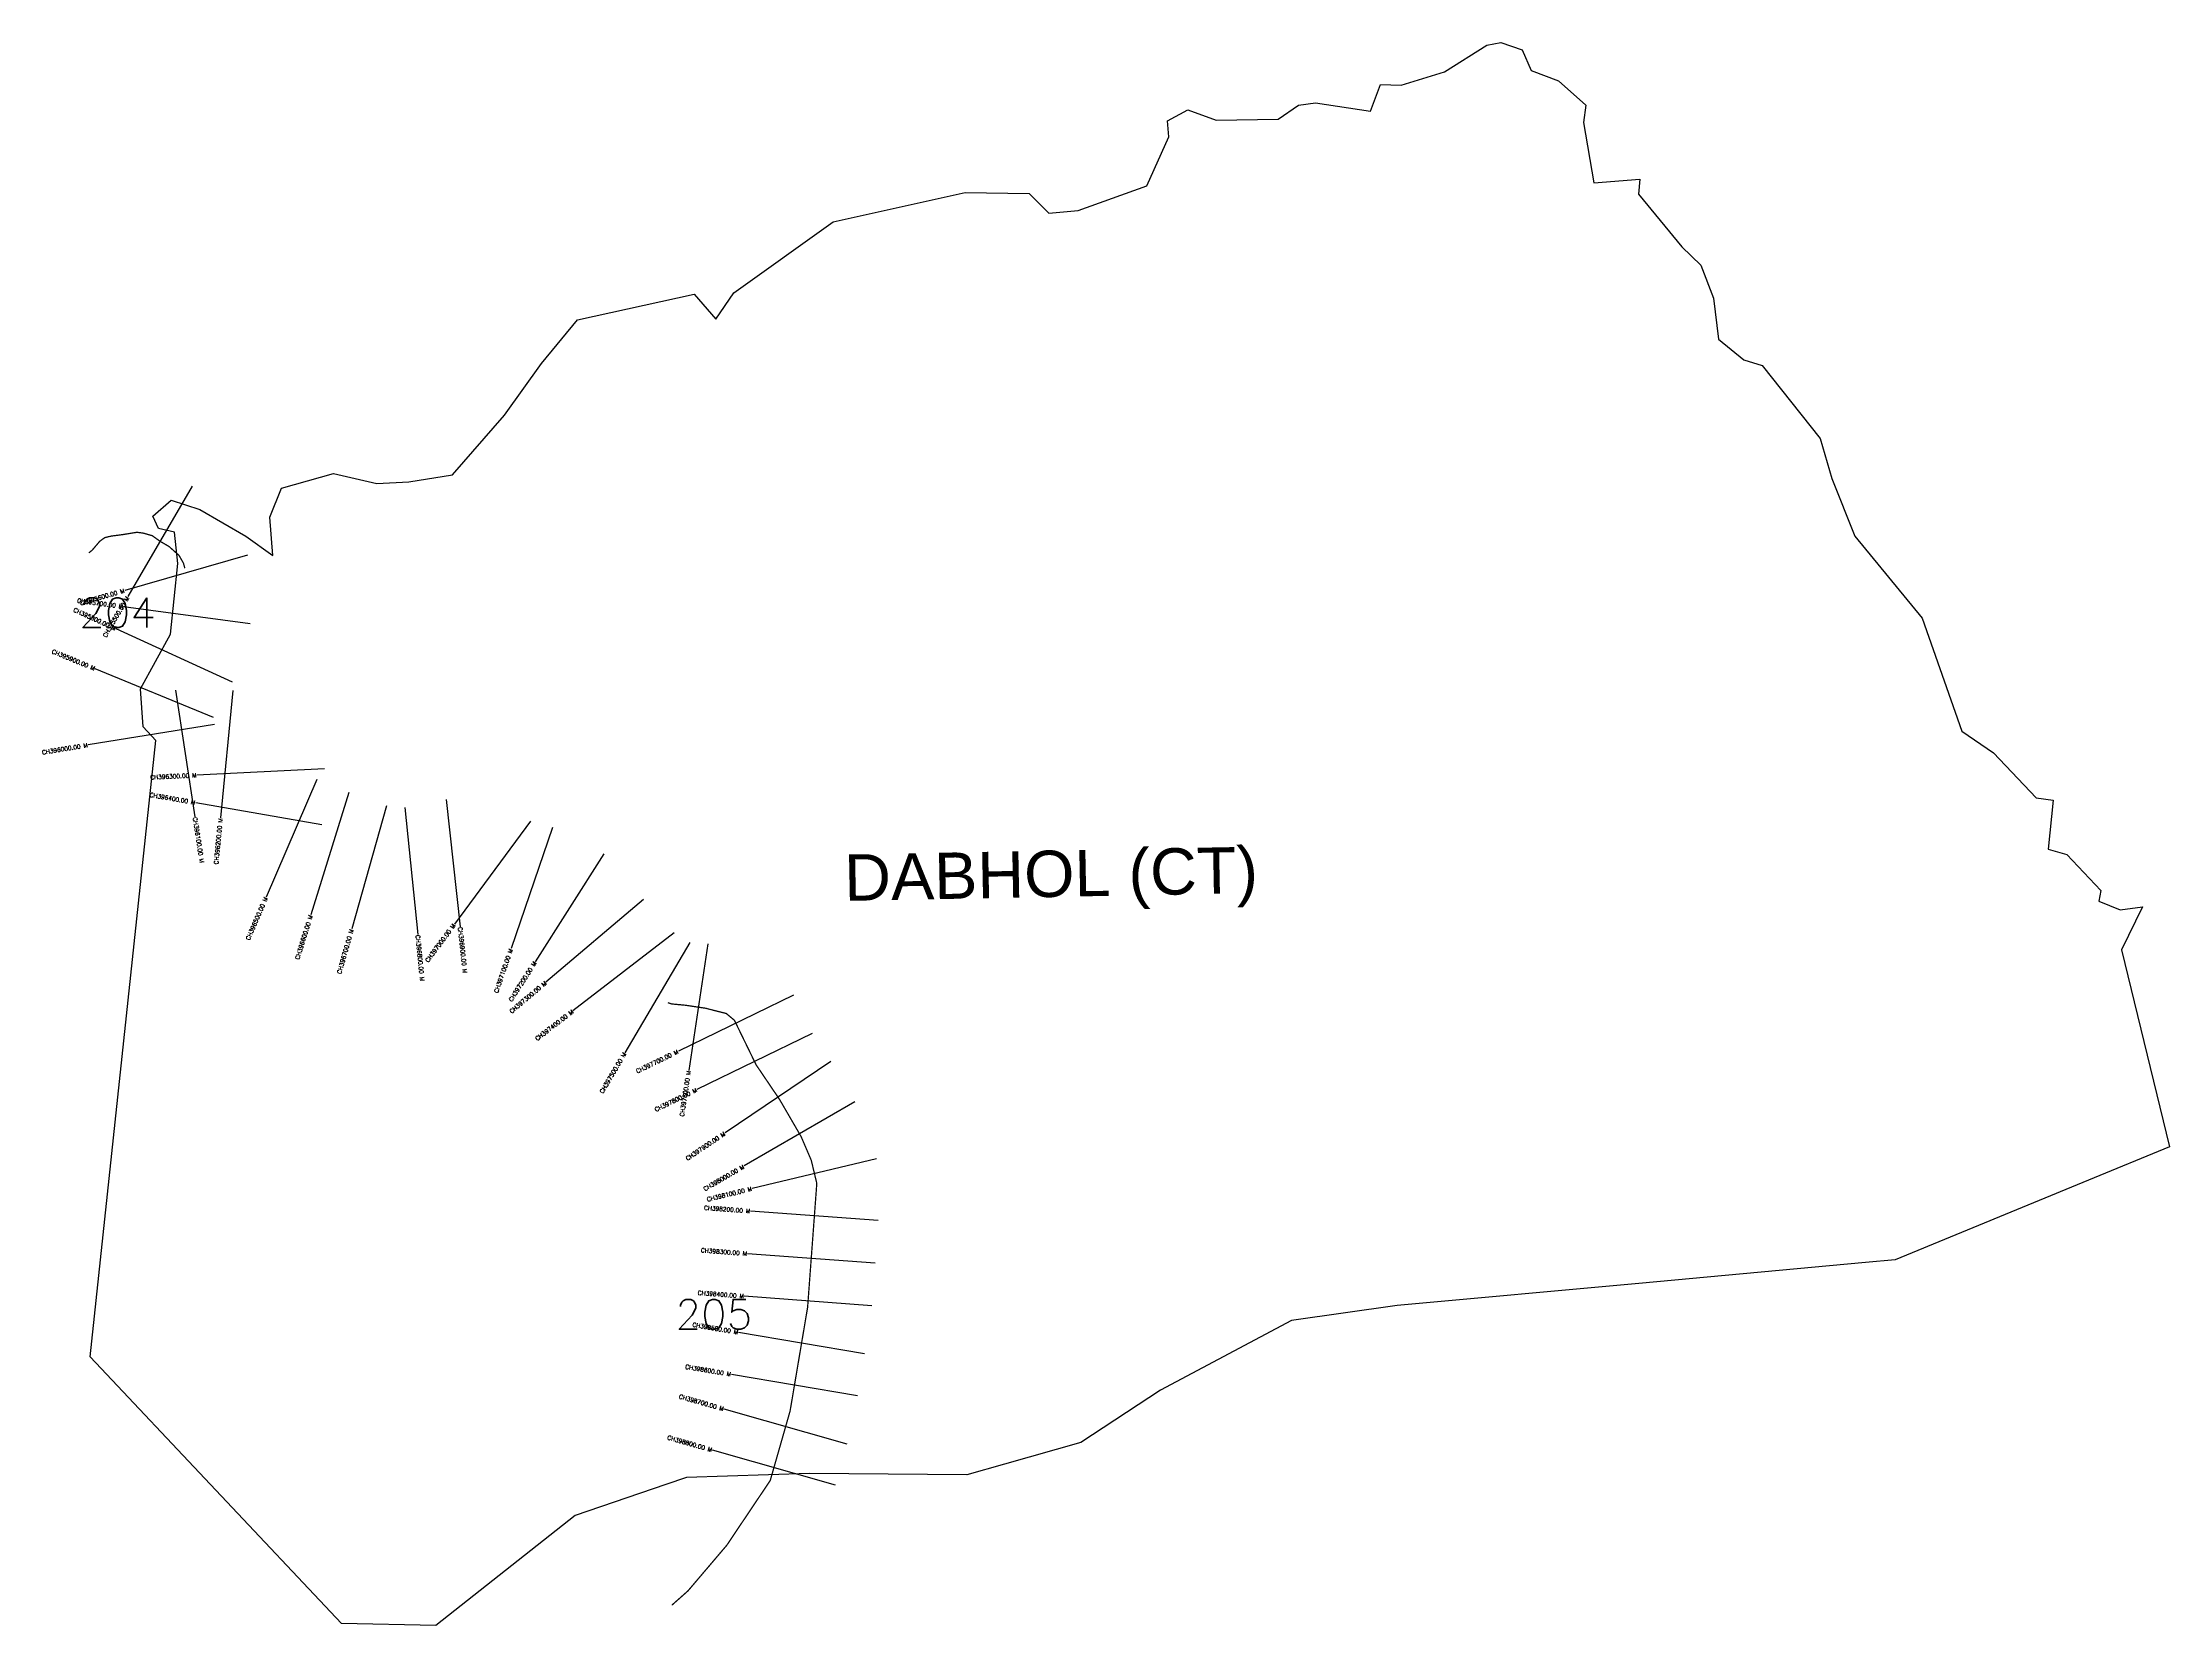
# Model space of a CAD drawing. Header units: metres. Extents: x 303676 to 308665, y 1944228 to 1947942.
import ezdxf
from ezdxf.enums import TextEntityAlignment as Align

# ---------------------------------------------------------------- set-up
doc = ezdxf.new("R2010")
doc.units = ezdxf.units.M
doc.header["$MEASUREMENT"] = 0
for name, color, linetype in [('CS', 134, 'Continuous'), ('CSMark', 6, 'Continuous'), ('NATURALLY PROTECTED', 3, 'Continuous'), ('VILLAGE NAME', 250, 'Continuous')]:
    doc.layers.add(name, color=color, linetype=linetype)
doc.styles.get("Standard").update_dxf_attribs({"font": 'simplex.shx'})

msp = doc.modelspace()

# ---------------------------------------------------------------- linework, layer by layer
at = {"color": 6, "flags": 128}
for points in [[(305990.5, 1947587.7), (306036.8, 1947541.1), (306105.4, 1947547.6), (306266.3, 1947605.2), (306318.3, 1947720.3), (306314.8, 1947758.2), (306362.8, 1947783.5), (306428.8, 1947759.2), (306574.7, 1947762), (306622.3, 1947794.7), (306661.9, 1947800.2), (306790.6, 1947780.8), (306814.5, 1947842.9), (306863.1, 1947841.7), (306964.7, 1947872.7), (307063.5, 1947935.4), (307096.4, 1947941.7), (307146.5, 1947924.9), (307167.5, 1947875.9), (307232.1, 1947851.7), (307296.1, 1947795.1), (307290.4, 1947754.2), (307314.7, 1947612.3), (307422.9, 1947620.9), (307419.9, 1947586.2), (307521.4, 1947462.4), (307566, 1947419.7), (307595.3, 1947341.8), (307606.8, 1947245.9), (307666.5, 1947197.6), (307709.9, 1947184.1), (307845.9, 1947012.9), (307872.8, 1946918.6), (307926.9, 1946783.4), (308084.5, 1946591.3), (308177.6, 1946326.5), (308252.3, 1946275.7), (308352.2, 1946170), (308392.3, 1946164.2), (308380.7, 1946049.6), (308424.5, 1946037.1), (308503.8, 1945952.6), (308499.4, 1945927.3), (308549.3, 1945907), (308601.5, 1945914.5), (308552.6, 1945813.1), (308664.8, 1945351.3), (308474.9, 1945273), (308021.2, 1945085.8), (307952.2, 1945079.5), (307420.6, 1945030.9), (306853.6, 1944979), (306605.6, 1944944), (306298.4, 1944780.2), (306111.6, 1944657.7), (305932.2, 1944606.7), (305843.9, 1944581.6), (305474.9, 1944585), (305186.4, 1944575.7), (305138.1, 1944559.2), (304925.5, 1944486.2), (304599, 1944228.3), (304377.7, 1944233.1), (303788.4, 1944858.7), (303941.7, 1946304.1), (303912.7, 1946336.3), (303906.1, 1946425.6), (303976.7, 1946553.6), (303993.9, 1946719.2), (303985.5, 1946792.9), (303948.2, 1946801.3), (303935, 1946830.7), (303978.3, 1946868.1), (304045.2, 1946846.1), (304153, 1946783.5), (304216.8, 1946738.1), (304209.8, 1946828.1), (304236.7, 1946896.4), (304359.1, 1946930.9), (304460.3, 1946907.4), (304535.8, 1946910.8), (304637.6, 1946927.8), (304759.7, 1947067.2), (304846.8, 1947188.6), (304930.7, 1947291.5), (305205, 1947351.4), (305255.7, 1947292.6), (305297.4, 1947354.8), (305530.7, 1947520.9), (305840.2, 1947589.6)], [(305840.2, 1947589.6), (305990.5, 1947587.7)]]:
    msp.add_lwpolyline(points, dxfattribs=at)
at = {"layer": 'CS'}
for p, q in [((304027.6, 1946901.2), (303876.5, 1946642)), ((304157.4, 1946739.2), (303869, 1946656.4)), ((304163.6, 1946578.4), (303866.3, 1946618.3)), ((304121.8, 1946441), (303849.1, 1946566.1)), ((304077.4, 1946358.3), (303799.9, 1946472.5)), ((303987.8, 1946422.1), (304033.6, 1946125.6)), ((304122.4, 1946421.5), (304093.8, 1946122.9)), ((304079.4, 1946342), (303783.3, 1946293.8)), ((304338, 1946237.5), (304038.4, 1946223)), ((304319.8, 1946212.5), (304200.8, 1945937.2)), ((304394.4, 1946182.1), (304305.8, 1945895.5)), ((304331.1, 1946106.5), (304035.6, 1946158.3)), ((304483.4, 1946151.1), (304401.5, 1945862.5)), ((304526.3, 1946147.5), (304556.2, 1945848.9)), ((304623.1, 1946165.7), (304655.6, 1945867.5)), ((304820.5, 1946115.1), (304642.3, 1945873.8)), ((304872.6, 1946100), (304775.2, 1945816.3)), ((304992.8, 1946038.7), (304831.8, 1945785.5)), ((305086, 1945931.5), (304857, 1945737.6)), ((305158, 1945853.2), (304920.4, 1945670.1)), ((305194.3, 1945830.6), (305042.2, 1945572)), ((305236.7, 1945827.1), (305192, 1945530.5)), ((305437.4, 1945706.6), (305167.6, 1945575.5)), ((305481.1, 1945616.7), (305211.3, 1945485.5)), ((305525.5, 1945551.7), (305277, 1945383.7)), ((305581.6, 1945456.7), (305322.1, 1945306.2)), ((305632.7, 1945323.2), (305341, 1945253.2)), ((305636.3, 1945178), (305337.1, 1945200.2)), ((305628.9, 1945078.2), (305329.7, 1945100.5)), ((305621.4, 1944978.5), (305322.3, 1945000.7)), ((305604.5, 1944865.8), (305308.7, 1944915.9)), ((305587.8, 1944767.2), (305292, 1944817.3)), ((305563.4, 1944653.4), (305274.9, 1944735.8)), ((305535.9, 1944557.2), (305247.4, 1944639.7))]:
    msp.add_line(p, q, dxfattribs=at)
at = {"layer": 'NATURALLY PROTECTED', "const_width": 3, "flags": 128}
for points in [[(303784.9, 1946744.5), (303792.7, 1946750.7), (303810.6, 1946771.8), (303822.2, 1946780.2), (303837.1, 1946783.8), (303864, 1946787.3), (303897.8, 1946792.8), (303911.8, 1946791), (303933.6, 1946784.8), (303951.6, 1946771.9), (303972.9, 1946759.5), (303996.5, 1946738.5), (304006.8, 1946720.3), (304010.1, 1946708.5)], [(305142.8, 1945689.3), (305151.9, 1945686.3), (305184.3, 1945683.3), (305231.1, 1945676.3), (305279.8, 1945664), (305299.1, 1945648), (305349.8, 1945543.8), (305405.3, 1945461.7), (305455.6, 1945375), (305479.4, 1945319.3), (305492.3, 1945265.3), (305470.7, 1944974.2), (305429.6, 1944731.1), (305383.1, 1944568.4), (305281.1, 1944416.4), (305190.1, 1944309.4), (305152.3, 1944275.9)]]:
    msp.add_lwpolyline(points, dxfattribs=at)

# ---------------------------------------------------------------- texts
at = {"char_height": 70, "attachment_point": 1}
for s, insert in [('204', (303762.1, 1946639.2)), ('205', (305160.8, 1944993.1))]:
    msp.add_mtext_dynamic_manual_height_columns(s, width=95.172, gutter_width=1, heights=[0], dxfattribs=dict(at, insert=insert))
at = {"layer": 'CSMark'}
for s, rotation, p in [('CH395700.00 M', 352.3543, (303865.3, 1946618.5)), ('CH395600.00 M', 16.025, (303868.1, 1946656.1)), ('CH395500.00 M', 59.7586, (303876, 1946641.2)), ('CH395800.00 M', 335.3488, (303848.2, 1946566.5)), ('CH395900.00 M', 337.6343, (303799, 1946472.8)), ('CH396000.00 M', 9.2512, (303782.3, 1946293.6)), ('CH396300.00 M', 2.7704, (304037.4, 1946223)), ('CH396400.00 M', 350.0515, (304034.6, 1946158.5)), ('CH396200.00 M', 84.5391, (304093.7, 1946121.9)), ('CH396500.00 M', 66.6269, (304200.4, 1945936.2)), ('CH396600.00 M', 72.8123, (304305.5, 1945894.5)), ('CH397000.00 M', 53.5472, (304641.7, 1945873)), ('CH396700.00 M', 74.1767, (304401.3, 1945861.5)), ('CH397100.00 M', 71.0578, (304774.9, 1945815.3)), ('CH397200.00 M', 57.5542, (304831.3, 1945784.7)), ('CH397300.00 M', 40.2577, (304856.3, 1945737)), ('CH397400.00 M', 37.628, (304919.6, 1945669.5)), ('CH397500.00 M', 59.542, (305041.7, 1945571.2)), ('CH397700.00 M', 25.929, (305166.7, 1945575)), ('CH397600.00 M', 81.4234, (305191.8, 1945529.5)), ('CH397800.00 M', 25.929, (305210.4, 1945485.1)), ('CH397900.00 M', 34.0649, (305276.2, 1945383.1)), ('CH398000.00 M', 30.1235, (305321.3, 1945305.7)), ('CH398100.00 M', 13.5089, (305340, 1945252.9)), ('CH398200.00 M', 355.7493, (305336.1, 1945200.3)), ('CH398300.00 M', 355.7493, (305328.7, 1945100.5)), ('CH398400.00 M', 355.7493, (305321.3, 1945000.8)), ('CH398500.00 M', 350.3954, (305307.7, 1944916)), ('CH398600.00 M', 350.3954, (305291, 1944817.4)), ('CH398700.00 M', 344.0454, (305273.9, 1944736.1)), ('CH398800.00 M', 344.0454, (305246.5, 1944639.9))]:
    msp.add_text(s, height=10, rotation=rotation, dxfattribs=at).set_placement(p, align=Align.MIDDLE_RIGHT)
for s, rotation, p in [('CH396100.00 M', 278.7851, (304033.8, 1946124.6)), ('CH396800.00 M', 275.7123, (304556.3, 1945848)), ('CH396900.00 M', 276.2221, (304655.7, 1945866.5))]:
    msp.add_text(s, height=10, rotation=rotation, dxfattribs=at).set_placement(p, align=Align.MIDDLE_LEFT)
at = {"layer": 'VILLAGE NAME', "insert": (305555.4, 1946036.7), "char_height": 108.748, "attachment_point": 1, "rotation": 1.1028}
msp.add_mtext_dynamic_manual_height_columns('{\\fArial|b0|i0|c0|p34;DABHOL (CT)}', width=1571.314, gutter_width=543.7, heights=[0], dxfattribs=at)

doc.saveas('drawing.dxf')
